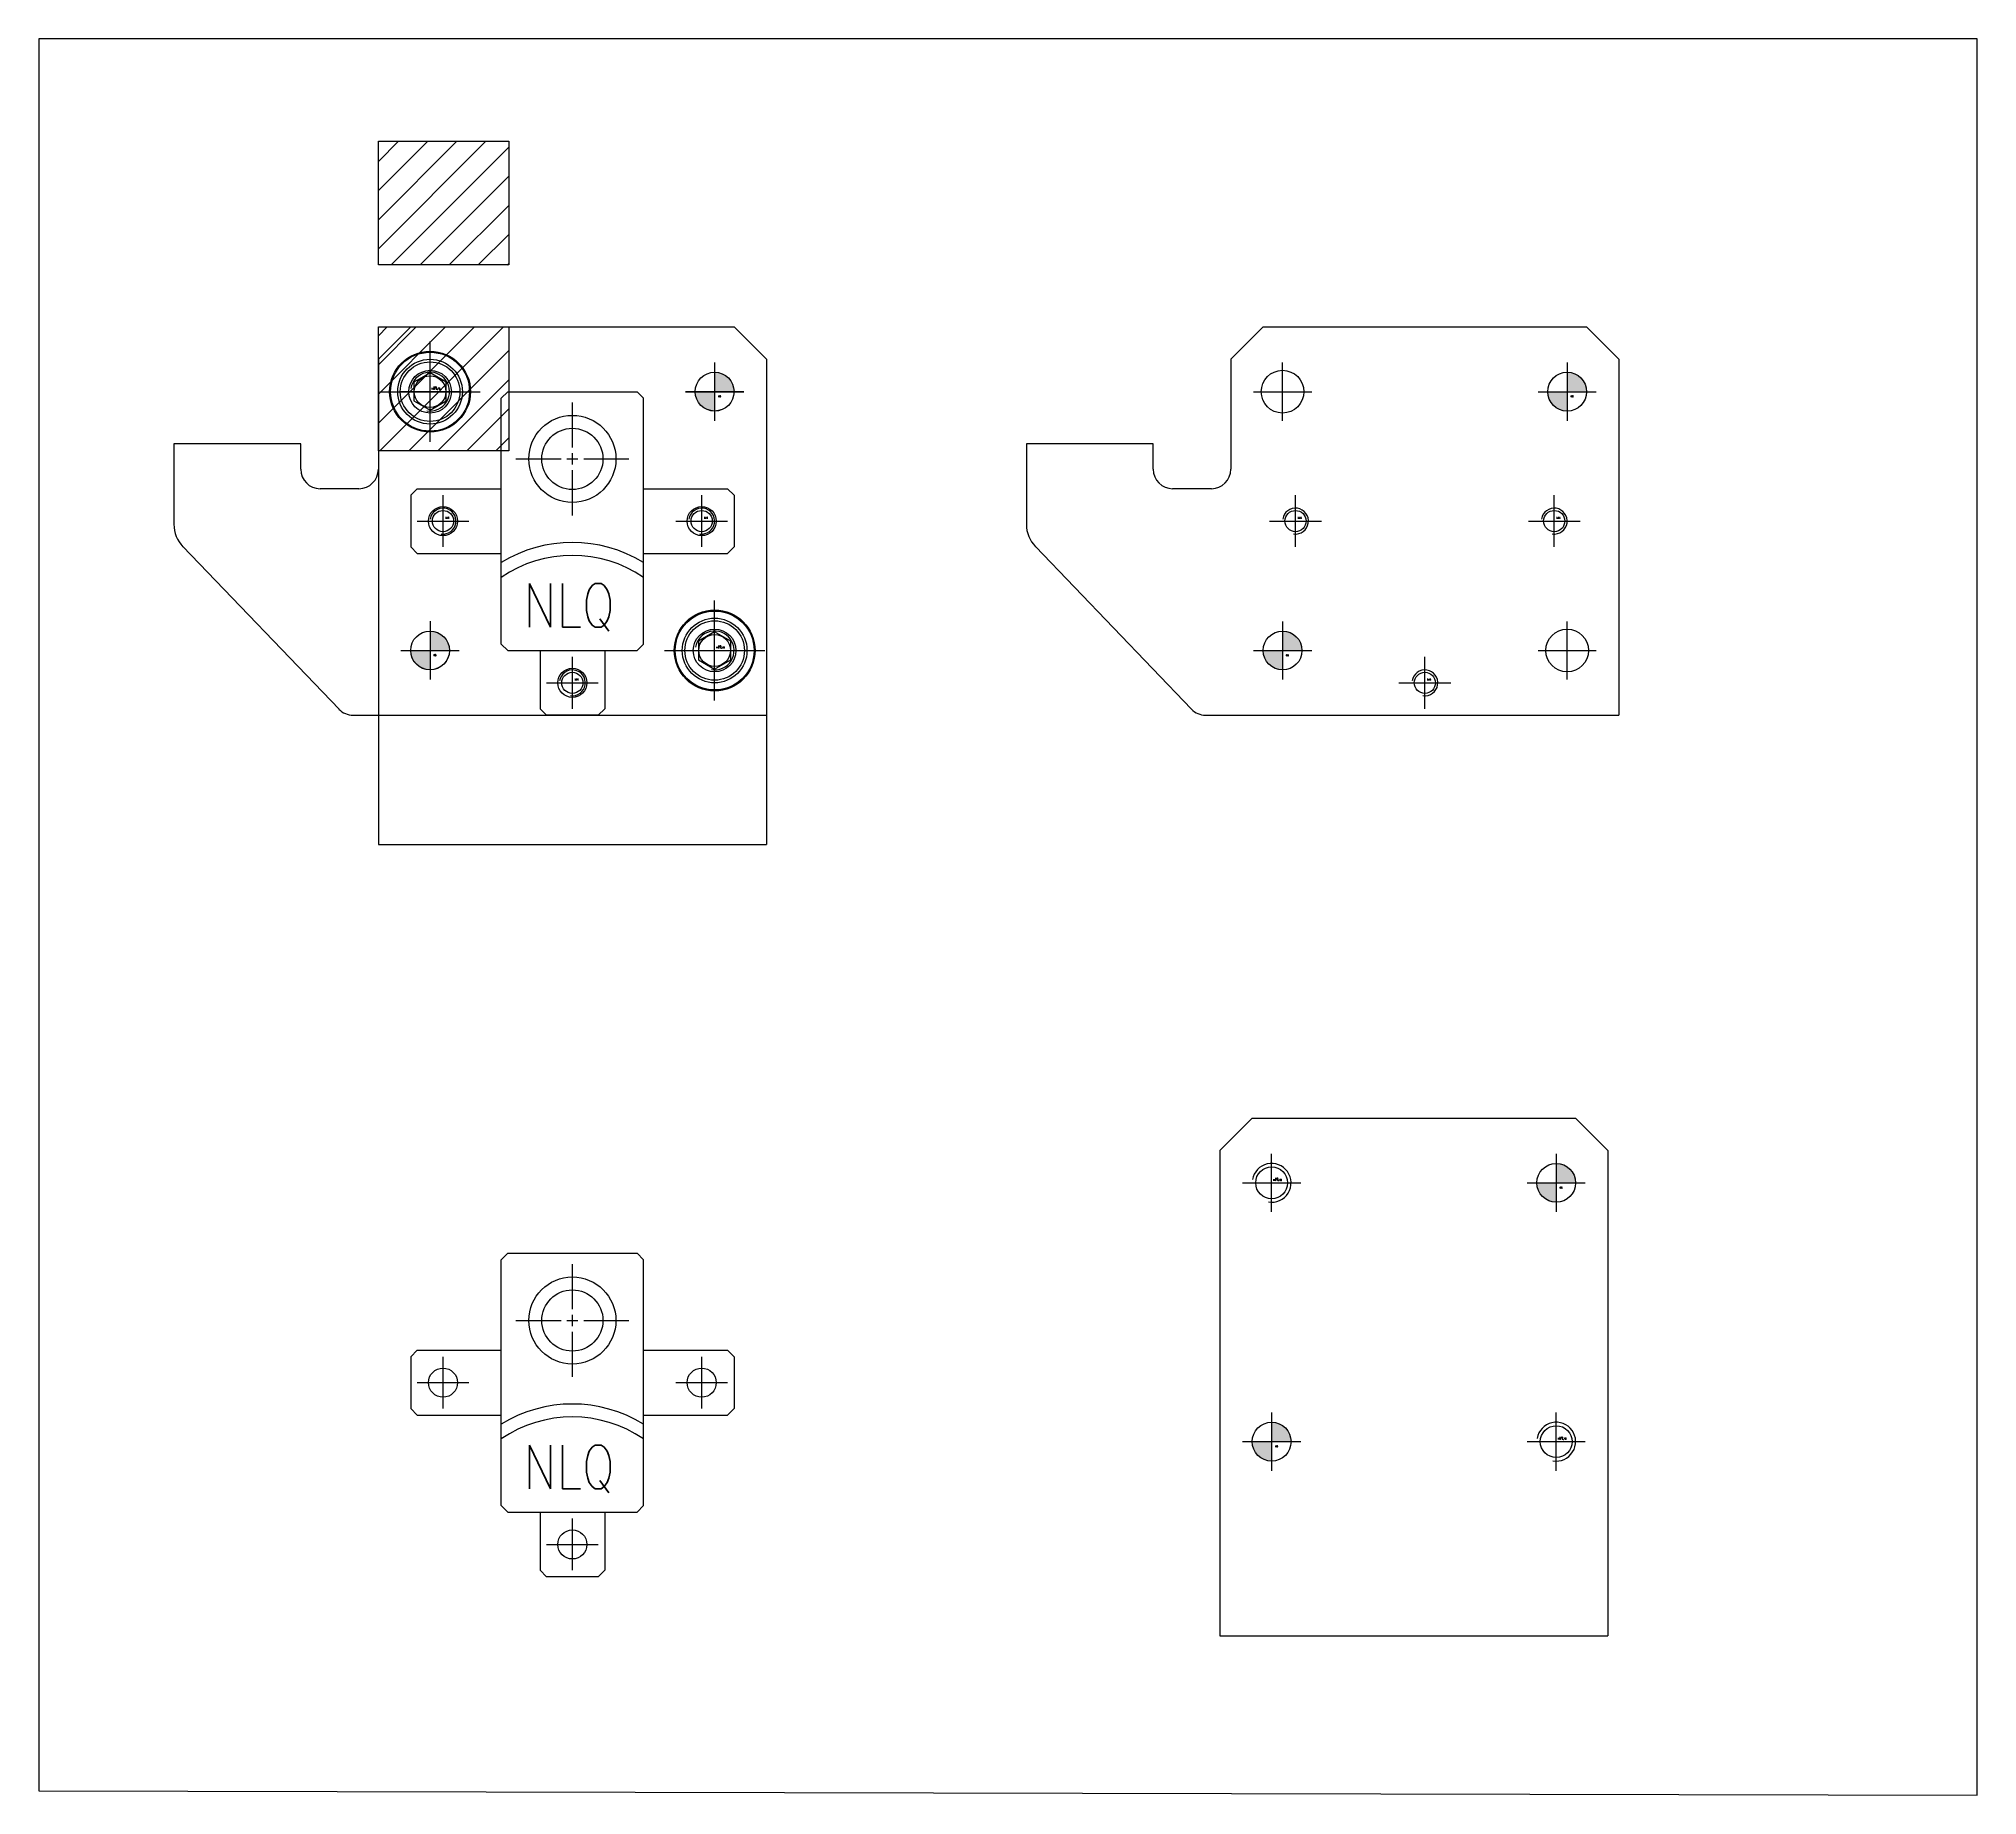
# Model space of a CAD drawing. Header units: millimetres. Extents: x 7997 to 8570, y 4594 to 4866.
# Drawn here: x 7996.6 to 8296.3, y 4594.3 to 4865.8 of the extents above; entities that cross this region are included whole.
import ezdxf

# ---------------------------------------------------------------- set-up
doc = ezdxf.new("R2010")
doc.units = ezdxf.units.MM
doc.linetypes.add('CENTER', pattern=[50.8, 31.75, -6.35, 6.35, -6.35])
doc.linetypes.add('HIDDEN', pattern=[9.525, 6.35, -3.175])
doc.layers.add('1', color=220, linetype='CENTER')
doc.layers.add('3', color=223, linetype='HIDDEN')
doc.styles.get("Standard").update_dxf_attribs({"font": 'romans.shx', "bigfont": 'whgtxt.shx'})

# ---------------------------------------------------------------- blocks, each defined once
blk = doc.blocks.new('Q1')
at = {"color": 4}
for p, q in [((5937.88, 4768.45), (5936.88, 4767.45)), ((5936.88, 4729.45), (5936.88, 4767.45)), ((5937.88, 4768.45), (5957.88, 4768.45)), ((5957.88, 4768.45), (5958.88, 4767.45)), ((5958.88, 4729.45), (5958.88, 4767.45)), ((5923.88, 4753.45), (5922.88, 4752.45)), ((5922.88, 4752.45), (5922.88, 4744.45)), ((5923.88, 4753.45), (5936.88, 4753.45)), ((5958.88, 4753.45), (5971.88, 4753.45)), ((5972.88, 4752.45), (5971.88, 4753.45)), ((5972.88, 4752.45), (5972.88, 4744.45)), ((5923.88, 4743.45), (5922.88, 4744.45)), ((5923.88, 4743.45), (5936.88, 4743.45)), ((5958.88, 4743.45), (5971.88, 4743.45)), ((5971.88, 4743.45), (5972.88, 4744.45)), ((5937.88, 4728.45), (5936.88, 4729.45)), ((5937.88, 4728.45), (5957.88, 4728.45)), ((5942.88, 4728.45), (5942.88, 4719.45)), ((5952.88, 4728.45), (5952.88, 4719.45)), ((5957.88, 4728.45), (5958.88, 4729.45)), ((5942.88, 4719.45), (5943.88, 4718.45)), ((5951.88, 4718.45), (5943.88, 4718.45)), ((5951.88, 4718.45), (5952.88, 4719.45))]:
    blk.add_line(p, q, dxfattribs=at)
for centre, radius in [((5947.88, 4758.06), 6.73), ((5947.88, 4758.06), 4.73), ((5927.88, 4748.45), 2.25), ((5967.88, 4748.45), 2.25), ((5947.88, 4723.45), 2.25)]:
    blk.add_circle(centre, radius, dxfattribs=at)
for centre, radius, start, end in [((5947.88, 4724.13), 21.02, 58.4535, 121.5465), ((5947.88, 4723.64), 19.51, 55.6776, 124.3224)]:
    blk.add_arc(centre, radius, start, end, dxfattribs=at)
at = {"layer": '1', "color": 4, "ltscale": 3}
for p, q in [((5947.88, 4759.8), (5947.88, 4766.78)), ((5939.15, 4758.06), (5946.13, 4758.06)), ((5947.01, 4758.06), (5948.75, 4758.06)), ((5947.88, 4757.18), (5947.88, 4758.93)), ((5949.63, 4758.06), (5956.61, 4758.06)), ((5947.88, 4749.33), (5947.88, 4756.31)), ((5927.88, 4744.45), (5927.88, 4752.45)), ((5967.88, 4744.45), (5967.88, 4752.45)), ((5923.88, 4748.45), (5931.88, 4748.45)), ((5963.88, 4748.45), (5971.88, 4748.45)), ((5947.88, 4719.45), (5947.88, 4727.45)), ((5943.88, 4723.45), (5951.88, 4723.45))]:
    blk.add_line(p, q, dxfattribs=at)
at = {"color": 4, "width": 0.8}
blk.add_text('NLQ', height=6.75, dxfattribs=at).set_placement((5940.32, 4732.06))
blk = doc.blocks.new('Q2')
h = blk.add_hatch(color=256)
h.paths.add_polyline_path([(5969.88, 4902.28), (5969.88, 4899.28), (5972.88, 4899.28, 0.414214)])
h.paths.add_polyline_path([(5969.88, 4899.28), (5966.88, 4899.28, 0.414214), (5969.88, 4896.28)])
h.paths.add_polyline_path([(5970.3, 4899.67), (5971.38, 4899.67), (5971.38, 4900.42), (5970.3, 4900.42)], flags=24)
h = blk.add_hatch(color=256)
h.paths.add_polyline_path([(5925.88, 4862.28), (5925.88, 4859.28), (5928.88, 4859.28, 0.414214)])
h.paths.add_polyline_path([(5925.88, 4859.28), (5922.88, 4859.28, 0.414214), (5925.88, 4856.28)])
h.paths.add_polyline_path([(5926.3, 4859.67), (5927.38, 4859.67), (5927.38, 4860.42), (5926.3, 4860.42)], flags=24)
for p, q in [((5922.88, 4909.28), (5917.88, 4904.28)), ((5922.88, 4909.28), (5972.88, 4909.28)), ((5972.88, 4909.28), (5977.88, 4904.28)), ((5917.88, 4904.28), (5917.88, 4887.29)), ((5977.88, 4904.28), (5977.88, 4849.28)), ((5905.88, 4891.22), (5886.27, 4891.22)), ((5886.27, 4891.22), (5886.27, 4878.79)), ((5905.88, 4887.29), (5905.88, 4891.22)), ((5914.88, 4884.29), (5908.88, 4884.29)), ((5887.67, 4875.33), (5911.8, 4850.21)), ((5913.96, 4849.28), (5977.88, 4849.28))]:
    blk.add_line(p, q)
for centre, radius in [((5925.88, 4899.28), 3.3), ((5969.88, 4899.28), 3), ((5927.88, 4879.28), 1.64), ((5967.88, 4879.28), 1.64), ((5925.88, 4859.28), 3), ((5969.88, 4859.28), 3.3), ((5947.88, 4854.28), 1.64)]:
    blk.add_circle(centre, radius)
for centre, radius, start, end in [((5908.88, 4887.29), 3, 180, 270), ((5914.88, 4887.29), 3, 270, 0), ((5891.27, 4878.79), 5, 180, 223.8473), ((5913.96, 4852.28), 3, 223.8473, 270)]:
    blk.add_arc(centre, radius, start, end)
at = {"layer": '1', "ltscale": 4}
for p, q in [((5925.88, 4894.78), (5925.88, 4903.78)), ((5921.38, 4899.28), (5930.38, 4899.28)), ((5969.88, 4854.78), (5969.88, 4863.78)), ((5965.38, 4859.28), (5974.38, 4859.28))]:
    blk.add_line(p, q, dxfattribs=at)
at = {"layer": '1', "ltscale": 2}
for p, q in [((5969.88, 4903.78), (5969.88, 4894.78)), ((5965.38, 4899.28), (5974.38, 4899.28)), ((5925.88, 4863.78), (5925.88, 4854.78)), ((5921.38, 4859.28), (5930.38, 4859.28))]:
    blk.add_line(p, q, dxfattribs=at)
at = {"layer": '1', "ltscale": 3}
for p, q in [((5927.88, 4875.28), (5927.88, 4883.28)), ((5967.88, 4875.28), (5967.88, 4883.28)), ((5923.88, 4879.28), (5931.88, 4879.28)), ((5963.88, 4879.28), (5971.88, 4879.28)), ((5947.88, 4850.28), (5947.88, 4858.28)), ((5943.88, 4854.28), (5951.88, 4854.28))]:
    blk.add_line(p, q, dxfattribs=at)
at = {"layer": '1', "linetype": 'ByBlock'}
for centre in [(5927.88, 4879.28), (5967.88, 4879.28), (5947.88, 4854.28)]:
    blk.add_arc(centre, 2, 261.3731, 171.3731, dxfattribs=at)
at = {"layer": '3'}
for s, height, p in [('%%c6', 0.25, (5970.42, 4898.43)), ('M4', 0.333, (5928.24, 4879.63)), ('M4', 0.333, (5968.24, 4879.63)), ('%%c6', 0.25, (5926.42, 4858.43)), ('M4', 0.333, (5948.24, 4854.63))]:
    blk.add_text(s, height=height, dxfattribs=at).set_placement(p)
blk = doc.blocks.new('Q3')
h = blk.add_hatch(color=256)
h.paths.add_polyline_path([(5969.88, 5027.07), (5969.88, 5024.07), (5972.88, 5024.07, 0.414214)])
h.paths.add_polyline_path([(5969.88, 5024.07), (5966.88, 5024.07, 0.414214), (5969.88, 5021.07)])
h.paths.add_polyline_path([(5970.3, 5024.46), (5971.38, 5024.46), (5971.38, 5025.21), (5970.3, 5025.21)], flags=24)
h = blk.add_hatch(color=256)
h.paths.add_polyline_path([(5925.88, 4987.07), (5925.88, 4984.07), (5928.88, 4984.07, 0.414214)])
h.paths.add_polyline_path([(5925.88, 4984.07), (5922.88, 4984.07, 0.414214), (5925.88, 4981.07)])
h.paths.add_polyline_path([(5926.3, 4984.46), (5927.38, 4984.46), (5927.38, 4985.21), (5926.3, 4985.21)], flags=24)
at = {"color": 3}
for p, q in [((5922.88, 5034.07), (5917.88, 5029.07)), ((5922.88, 5034.07), (5972.88, 5034.07)), ((5972.88, 5034.07), (5977.88, 5029.07)), ((5917.88, 5029.07), (5917.88, 4954.07)), ((5977.88, 5029.07), (5977.88, 4954.07)), ((5917.88, 4954.07), (5977.88, 4954.07))]:
    blk.add_line(p, q, dxfattribs=at)
for centre, radius in [((5925.88, 5024.07), 2.46), ((5969.88, 5024.07), 3), ((5925.88, 4984.07), 3), ((5969.88, 4984.07), 2.46)]:
    blk.add_circle(centre, radius)
at = {"layer": '1', "ltscale": 4}
for p, q in [((5925.88, 5019.57), (5925.88, 5028.57)), ((5921.38, 5024.07), (5930.38, 5024.07)), ((5969.88, 4979.57), (5969.88, 4988.57)), ((5965.38, 4984.07), (5974.38, 4984.07))]:
    blk.add_line(p, q, dxfattribs=at)
at = {"layer": '1', "ltscale": 2}
for p, q in [((5969.88, 5028.57), (5969.88, 5019.57)), ((5965.38, 5024.07), (5974.38, 5024.07)), ((5925.88, 4988.57), (5925.88, 4979.57)), ((5921.38, 4984.07), (5930.38, 4984.07))]:
    blk.add_line(p, q, dxfattribs=at)
at = {"layer": '1', "linetype": 'ByBlock'}
for centre in [(5925.88, 5024.07), (5969.88, 4984.07)]:
    blk.add_arc(centre, 3, 260.4059, 170.4059, dxfattribs=at)
at = {"layer": '3'}
for s, p in [('M6 C/B', (5926.12, 5024.4)), ('M6', (5926.42, 5024.59)), ('%%c6', (5970.42, 5023.22)), ('M6 C/B', (5970.12, 4984.4)), ('M6', (5970.42, 4984.59)), ('%%c6', (5926.42, 4983.22))]:
    blk.add_text(s, height=0.25, dxfattribs=at).set_placement(p)
blk = doc.blocks.new('W1')
h = blk.add_hatch()
h.set_pattern_fill('ANSI31', color=1)
h.set_pattern_definition([(45, (-192.2223, -197.539), (-2.245064, 2.245064), [])])
h.paths.add_polyline_path([(5671.2, 5073.66), (5691.37, 5073.66), (5691.37, 5092.78), (5671.2, 5092.78)])
at = {"color": 1}
blk.add_lwpolyline([(5671.2, 5092.78), (5691.37, 5092.78), (5691.37, 5073.66), (5671.2, 5073.66)], close=True, dxfattribs=at)
blk = doc.blocks.new('J77')
at = {"color": 6}
for p, q in [((8315.24, 4528.87), (8312.74, 4527.43)), ((8317.74, 4527.43), (8315.24, 4528.87)), ((8312.74, 4527.43), (8312.74, 4524.54)), ((8317.74, 4524.54), (8317.74, 4527.43)), ((8312.74, 4524.54), (8315.24, 4523.1)), ((8315.24, 4523.1), (8317.74, 4524.54))]:
    blk.add_line(p, q, dxfattribs=at)
for radius in [6.25, 6.1, 5, 4.6]:
    blk.add_circle((8315.24, 4525.98), radius, dxfattribs=at)
at = {"layer": '1', "color": 6, "ltscale": 4}
for p, q in [((8315.24, 4518.23), (8315.24, 4533.73)), ((8307.49, 4525.98), (8322.99, 4525.98))]:
    blk.add_line(p, q, dxfattribs=at)
at = {"layer": '3', "color": 6}
blk.add_text('M6', height=0.25, dxfattribs=at).set_placement((8315.79, 4526.5))

msp = doc.modelspace()

# ---------------------------------------------------------------- linework, layer by layer
msp.add_lwpolyline([(8296.28, 4865.76), (7996.57, 4865.76), (7996.57, 4595.01), (8296.28, 4594.31)], close=True)

# ---------------------------------------------------------------- block references
for name, p in [('W1', (2377.87, -242.86)), ('Q2', (2131.19, -88.06)), ('Q3', (2131.19, -212.84)), ('W1', (2377.87, -271.56)), ('Q2', (2263, -88.06)), ('J77', (-258.17, 285.24)), ('Q1', (2131.19, 42.77)), ('J77', (-214.17, 245.24)), ('Q3', (2261.31, -335.12)), ('Q1', (2131.19, -90.38))]:
    msp.add_blockref(name, p)

doc.saveas('drawing.dxf')
